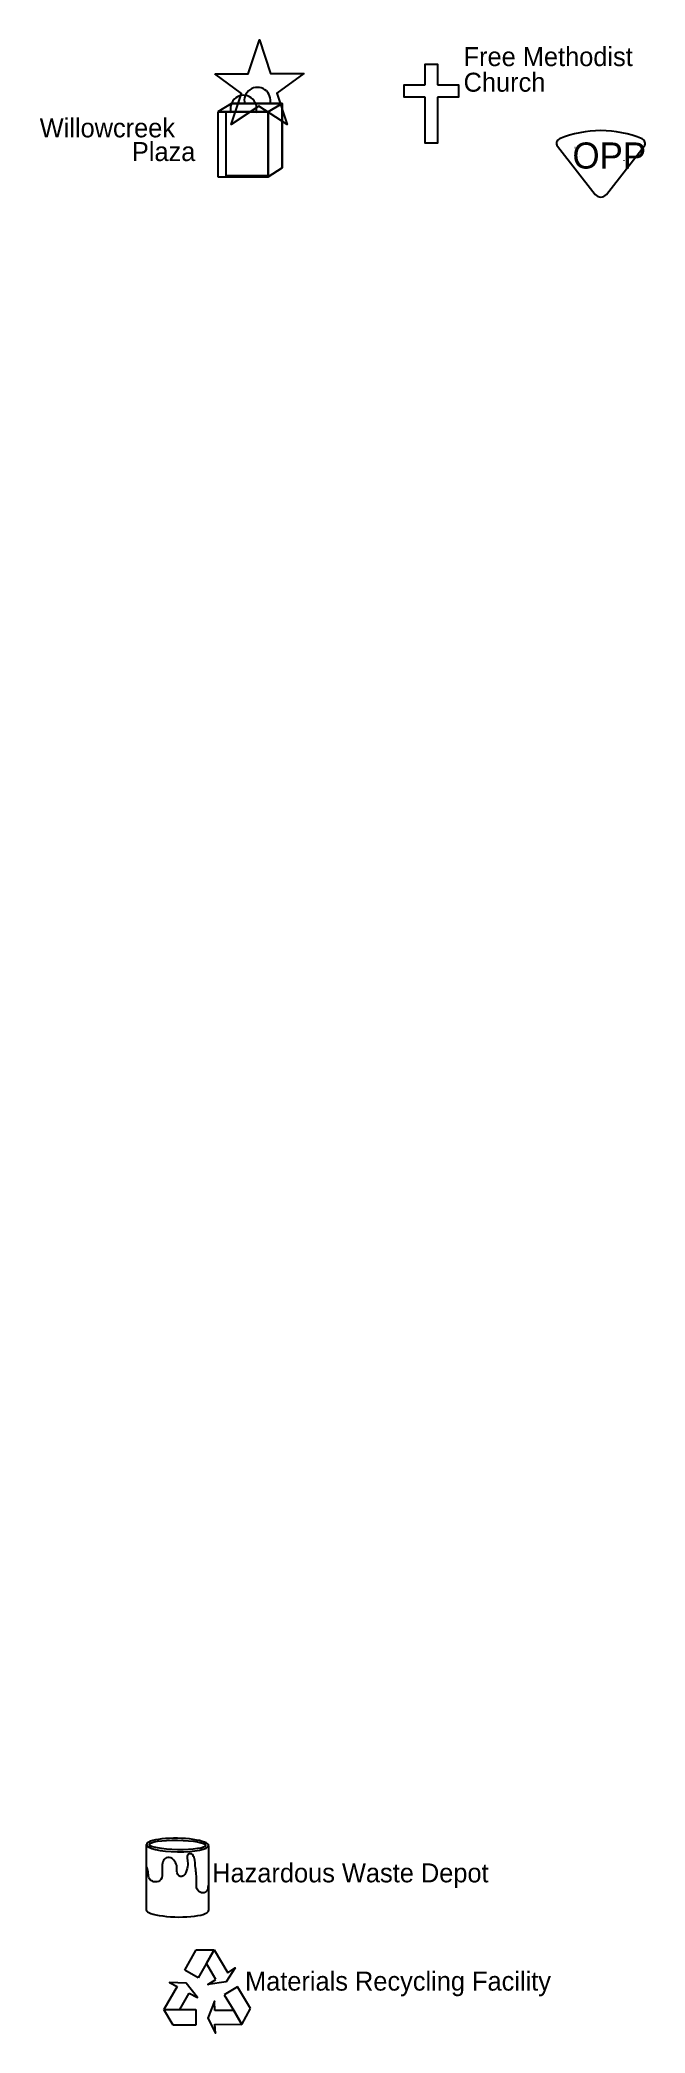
# Model space of a CAD drawing. Extents: x 709372 to 716948, y 4903261 to 4916861.
# Drawn here: x 715937 to 716575, y 4905755 to 4907856 of the extents above; entities that cross this region are included whole.
import ezdxf

# ---------------------------------------------------------------- set-up
doc = ezdxf.new("R2010")
doc.units = 0
for name, color, linetype in [('dumps', 7, 'Continuous'), ('fire_police', 7, 'Continuous'), ('religious inst_', 7, 'Continuous'), ('restaurants', 7, 'Continuous'), ('shopping centre', 7, 'Continuous')]:
    doc.layers.add(name, color=color, linetype=linetype)

msp = doc.modelspace()

# ---------------------------------------------------------------- texts
at = {"layer": 'dumps'}
for s, p in [('Hazardous Waste Depot', (716118.7, 4905914.1)), ('Materials Recycling Facility', (716153.3, 4905800))]:
    msp.add_text(s, height=20, dxfattribs=at).set_placement(p)
at = {"layer": 'fire_police'}
msp.add_text('OPP', height=27.5, dxfattribs=at).set_placement((716498.5, 4907720.5))
at = {"layer": 'religious inst_'}
for s, p in [('Free Methodist', (716383.7, 4907828.5)), ('Church', (716383.7, 4907801.5))]:
    msp.add_text(s, height=20, dxfattribs=at).set_placement(p)
at = {"layer": 'shopping centre'}
for s, p in [('Willowcreek', (715936.8, 4907753.4)), ('Plaza', (716034, 4907728.4))]:
    msp.add_text(s, height=20, dxfattribs=at).set_placement(p)

# ---------------------------------------------------------------- linework, layer by layer
at = {"layer": 'dumps'}
for p, q in [((716049.4, 4905930.7), (716049.3, 4905953.9)), ((716049.4, 4905930.6), (716049.3, 4905953.8)), ((716114.8, 4905952.5), (716114.8, 4905914)), ((716114.8, 4905952.5), (716114.8, 4905914.1)), ((716114.9, 4905952.8), (716114.9, 4905952.8)), ((716049.3, 4905885.2), (716049.4, 4905930.6)), ((716114.8, 4905914), (716114.8, 4905884.3)), ((716089.7, 4905821.6), (716101.9, 4905843.1)), ((716101.9, 4905843.1), (716120.7, 4905843)), ((716120.7, 4905843), (716103.9, 4905813.5)), ((716112.7, 4905828.7), (716120.7, 4905843)), ((716120.7, 4905843), (716135.1, 4905818.9)), ((716103.9, 4905813.5), (716089.7, 4905821.6)), ((716122.4, 4905811.7), (716112.7, 4905828.7)), ((716081.8, 4905804.5), (716067.6, 4905780)), ((716084.4, 4905780), (716094.4, 4905797.2)), ((716145.3, 4905803.9), (716131.2, 4905795.7)), ((716131.2, 4905795.7), (716141.3, 4905779)), ((716159, 4905781.1), (716145.3, 4905803.9)), ((716067.6, 4905780), (716084.4, 4905780)), ((716077.4, 4905763.7), (716067.6, 4905780)), ((716067.6, 4905780), (716084.4, 4905780)), ((716084.4, 4905780), (716101.5, 4905780.1)), ((716101.5, 4905780.1), (716101.5, 4905763.7)), ((716141.3, 4905779), (716121.5, 4905779)), ((716149.8, 4905764.4), (716141.3, 4905779)), ((716141.3, 4905779), (716149.8, 4905764.4)), ((716149.8, 4905764.4), (716159, 4905781.1)), ((716101.5, 4905763.7), (716077.4, 4905763.7)), ((716121.5, 4905764.5), (716149.8, 4905764.4))]:
    msp.add_line(p, q, dxfattribs=at)
for points in [[(716135.1, 4905818.9), (716142.8, 4905824), (716133.3, 4905809.1), (716114.2, 4905806.3), (716122.4, 4905811.7)], [(716094.4, 4905797.2), (716103.1, 4905792.7), (716091.1, 4905807.8), (716073.5, 4905808.7), (716081.8, 4905804.5)], [(716121.5, 4905779), (716121, 4905788.8), (716113.9, 4905770.9), (716122, 4905755.2), (716121.5, 4905764.5)]]:
    msp.add_lwpolyline(points, dxfattribs=at)
for centre, start_param, end_param in [((716082.1, 4905953.4), 6.279337, 9.433133), ((716082.1, 4905953.4), 3.149954, 6.279337), ((716082.1, 4905953.4), 3.149954, 6.279337), ((716082.1, 4905953.4), 3.149954, 6.279337), ((716082, 4905884.7), 3.156583, 6.362646)]:
    msp.add_ellipse(centre, major_axis=(32.8, -0.5), ratio=0.217206, start_param=start_param, end_param=end_param, dxfattribs=at)
msp.add_ellipse((716082.1, 4905953.5), major_axis=(29.8, -0.5), ratio=0.167249, dxfattribs=at)
msp.add_spline([(716114.8, 4905914.1), (716114.4, 4905910.6), (716112.4, 4905904.3), (716107.3, 4905903.2), (716102.8, 4905907), (716102, 4905914.1), (716101.8, 4905922.6), (716101.1, 4905929.3), (716099.5, 4905940.2), (716097, 4905944.1), (716093.8, 4905943.7), (716092.3, 4905941.7), (716092.7, 4905936.4), (716092.2, 4905928.6), (716088.3, 4905921.1), (716085, 4905920.3), (716081.4, 4905925.8), (716081.2, 4905931.9), (716077.9, 4905937.7), (716074.9, 4905940.1), (716068.9, 4905939.2), (716066.4, 4905934.3), (716065.9, 4905926.6), (716064.6, 4905917), (716058.4, 4905914.6), (716053.3, 4905916.8), (716051.4, 4905922.1), (716050.4, 4905927.9), (716049.4, 4905930.7)], degree=3, dxfattribs=at)
at = {"layer": 'fire_police'}
for p, q in [((716501.4, 4907742.2), (716501.1, 4907742.2)), ((716501.4, 4907742.2), (716501.1, 4907742.2)), ((716505.5, 4907733.4), (716505.7, 4907733.7)), ((716505.5, 4907733.4), (716505.7, 4907733.7)), ((716552.8, 4907728.9), (716552.5, 4907728.6))]:
    msp.add_line(p, q, dxfattribs=at)
for points in [[(716482.7, 4907744.1), (716522.5, 4907693.3)], [(716534.3, 4907693.3), (716574, 4907744.1)]]:
    msp.add_lwpolyline(points, dxfattribs=at)
for centre, radius, start, end in [((716486.6, 4907747.2), 5, 112.7269, 218.0735), ((716528.4, 4907647.5), 113, 67.2731, 112.7269), ((716570.1, 4907747.2), 5, 321.9265, 67.2731), ((716528.4, 4907697.9), 7.5, 218.0735, 321.9265)]:
    msp.add_arc(centre, radius, start, end, dxfattribs=at)
at = {"layer": 'religious inst_'}
for points in [[(716343.2, 4907808.7), (716343.2, 4907830.7), (716356.1, 4907830.7), (716356.1, 4907808.7)], [(716343.2, 4907795.7), (716321, 4907795.7), (716321, 4907808.7), (716343.2, 4907808.7)], [(716356.1, 4907795.7), (716356.1, 4907747.3), (716343.2, 4907747.3), (716343.2, 4907795.7)], [(716356.1, 4907808.7), (716378.3, 4907808.7), (716378.3, 4907795.7), (716356.1, 4907795.7)]]:
    msp.add_lwpolyline(points, dxfattribs=at)
at = {"layer": 'restaurants'}
msp.add_lwpolyline([(716121.5, 4907820.5), (716156.6, 4907820.5), (716168.5, 4907856.1), (716180, 4907820.7), (716215.3, 4907820.7), (716186.9, 4907799.8), (716197.6, 4907766.8), (716167.7, 4907786.3), (716138.5, 4907766.8), (716149.5, 4907799.6)], close=True, dxfattribs=at)
at = {"layer": 'shopping centre'}
for p, q in [((716139.1, 4907789), (716124.7, 4907780.3)), ((716139.1, 4907789), (716124.7, 4907780.3)), ((716177.8, 4907780.3), (716124.7, 4907780.3)), ((716124.7, 4907780.3), (716124.7, 4907711.7)), ((716124.7, 4907780.3), (716133.4, 4907780.3)), ((716192.3, 4907789), (716177.8, 4907780.3)), ((716192.3, 4907789), (716177.8, 4907780.3)), ((716177.8, 4907780.3), (716192.3, 4907789)), ((716177.8, 4907711.7), (716177.8, 4907780.3)), ((716177.8, 4907780.3), (716177.8, 4907711.7)), ((716177.8, 4907780.3), (716177.8, 4907712.7)), ((716192.3, 4907721.4), (716192.3, 4907789)), ((716124.7, 4907711.7), (716177.8, 4907711.7)), ((716192.3, 4907721.4), (716177.8, 4907711.7)), ((716177.8, 4907711.7), (716192.3, 4907721.4))]:
    msp.add_line(p, q, dxfattribs=at)
for points in [[(716177.8, 4907712.7), (716133.4, 4907712.7), (716133.4, 4907780.3)], [(716133.4, 4907780.3), (716177.8, 4907780.3)], [(716133.4, 4907780.3), (716177.8, 4907780.3)], [(716192.3, 4907789), (716139.1, 4907789)], [(716139.1, 4907789), (716192.3, 4907789), (716192.3, 4907721.4)]]:
    msp.add_lwpolyline(points, dxfattribs=at)
for centre, start, end in [((716151.7, 4907783.9), 340.4568, 199.5432), ((716166.3, 4907792.3), 345.5891, 194.4109)]:
    msp.add_arc(centre, 13.8, start, end, dxfattribs=at)

msp.set_redraw_order([(e.dxf.handle, doc.entitydb.next_handle()) for e in msp.query("TEXT MTEXT ATTDEF DIMENSION ARC_DIMENSION")])  # texts and dimensions are drawn at this point

doc.saveas('drawing.dxf')
